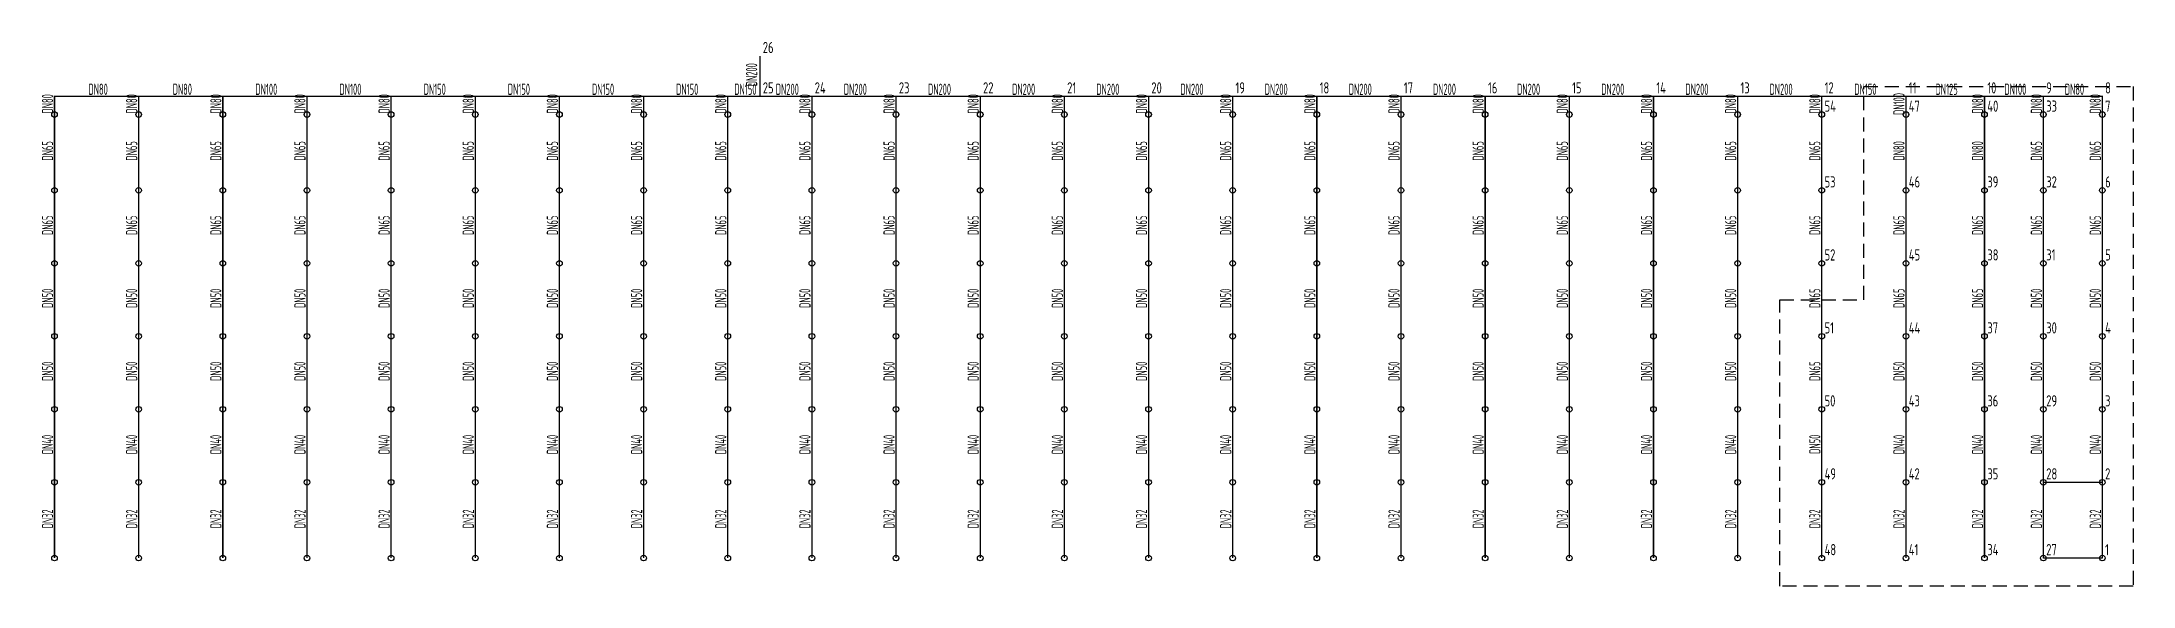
# Model space of a CAD drawing. Header units: millimetres. Extents: x 1622973 to 1895519, y 1781123 to 1975454.
# Drawn here: x 1735020 to 1809572, y 1937616 to 1957005 of the extents above; entities that cross this region are included whole.
import ezdxf

# ---------------------------------------------------------------- set-up
doc = ezdxf.new("R2010")
doc.units = ezdxf.units.MM
doc.header["$LTSCALE"] = 1000
doc.linetypes.add('DASHED', pattern=[0.75, 0.5, -0.25])
doc.layers.get('0').update_dxf_attribs({"linetype": 'CONTINUOUS'})
for name, color, linetype in [('CALC_TEXT', 7, 'CONTINUOUS'), ('EQUIP_喷头', 7, 'CONTINUOUS'), ('PIPE-喷淋', 6, 'CONTINUOUS'), ('S-J_配件', 31, 'CONTINUOUS'), ('TEXT_喷淋', 7, 'CONTINUOUS')]:
    doc.layers.add(name, color=color, linetype=linetype)
doc.layers.add('DIM_MODI', color=6, linetype='CONTINUOUS', plot=False)
doc.styles.add('_TWT_DIM', font='GBENOR', dxfattribs={"width": 0.8, "height": 4, "bigfont": 'GBCBIG'})
doc.styles.add('_TWT_PIPEDN', font='GBENOR', dxfattribs={"width": 0.8, "height": 4, "bigfont": 'GBCBIG'})

msp = doc.modelspace()

# ---------------------------------------------------------------- texts
at = {"layer": 'CALC_TEXT', "style": '_TWT_DIM', "width": 0.8}
for s, p in [('26', (1760722, 1956605, 4000)), ('25', (1760722, 1955166, 4000)), ('24', (1762572, 1955166, 4000)), ('23', (1765572, 1955166, 4000)), ('22', (1768572, 1955166, 4000)), ('21', (1771572, 1955166, 4000)), ('20', (1774572, 1955166, 4000)), ('19', (1777572, 1955166, 4000)), ('18', (1780572, 1955166, 4000)), ('17', (1783572, 1955166, 4000)), ('16', (1786572, 1955166, 4000)), ('15', (1789572, 1955166, 4000)), ('14', (1792572, 1955166, 4000)), ('13', (1795572, 1955166, 4000)), ('12', (1798572, 1955166, 4000)), ('11', (1801572, 1955166, 4000)), ('10', (1804372, 1955166, 4000)), ('9', (1806472, 1955166, 4000)), ('8', (1808572, 1955166, 4000)), ('54', (1798572, 1954516, 4000)), ('47', (1801572, 1954516, 4000)), ('40', (1804372, 1954516, 4000)), ('33', (1806472, 1954516, 4000)), ('7', (1808572, 1954516, 4000)), ('53', (1798572, 1951816, 4000)), ('46', (1801572, 1951816, 4000)), ('39', (1804372, 1951816, 4000)), ('32', (1806472, 1951816, 4000)), ('6', (1808572, 1951816, 4000)), ('52', (1798572, 1949216, 4000)), ('45', (1801572, 1949216, 4000)), ('38', (1804372, 1949216, 4000)), ('31', (1806472, 1949216, 4000)), ('5', (1808572, 1949216, 4000)), ('51', (1798572, 1946616, 4000)), ('44', (1801572, 1946616, 4000)), ('37', (1804372, 1946616, 4000)), ('30', (1806472, 1946616, 4000)), ('4', (1808572, 1946616, 4000)), ('50', (1798572, 1944016, 4000)), ('43', (1801572, 1944016, 4000)), ('36', (1804372, 1944016, 4000)), ('29', (1806472, 1944016, 4000)), ('3', (1808572, 1944016, 4000)), ('49', (1798572, 1941416, 4000)), ('42', (1801572, 1941416, 4000)), ('35', (1804372, 1941416, 4000)), ('28', (1806472, 1941416, 4000)), ('2', (1808572, 1941416, 4000)), ('48', (1798572, 1938716, 4000)), ('41', (1801572, 1938716, 4000)), ('34', (1804372, 1938716, 4000)), ('27', (1806472, 1938716, 4000)), ('1', (1808572, 1938716, 4000))]:
    msp.add_text(s, height=400, dxfattribs=at).set_placement(p)
at = {"layer": 'TEXT_喷淋', "style": '_TWT_PIPEDN', "width": 0.64}
for s, rotation, p in [('DN200', 90, (1760522, 1955423)), ('DN80', 360, (1736684, 1955116)), ('DN80', 360, (1739684, 1955116)), ('DN100', 360, (1742630, 1955116)), ('DN100', 360, (1745630, 1955116)), ('DN150', 360, (1748630, 1955116)), ('DN150', 360, (1751630, 1955116)), ('DN150', 360, (1754630, 1955116)), ('DN150', 360, (1757630, 1955116)), ('DN150', 360, (1759705, 1955116)), ('DN200', 360, (1761184, 1955116)), ('DN200', 360, (1763609, 1955116)), ('DN200', 360, (1766609, 1955116)), ('DN200', 360, (1769609, 1955116)), ('DN200', 360, (1772609, 1955116)), ('DN200', 360, (1775609, 1955116)), ('DN200', 360, (1778609, 1955116)), ('DN200', 360, (1781609, 1955116)), ('DN200', 360, (1784609, 1955116)), ('DN200', 360, (1787609, 1955116)), ('DN200', 360, (1790609, 1955116)), ('DN200', 360, (1793609, 1955116)), ('DN200', 360, (1796609, 1955116)), ('DN150', 360, (1799630, 1955116)), ('DN125', 360, (1802526, 1955116)), ('DN100', 360, (1804980, 1955116)), ('DN80', 360, (1807134, 1955116)), ('DN80', 90, (1735422, 1954453)), ('DN80', 90, (1738422, 1954453)), ('DN80', 90, (1741422, 1954453)), ('DN80', 90, (1744422, 1954453)), ('DN80', 90, (1747422, 1954453)), ('DN80', 90, (1750422, 1954453)), ('DN80', 90, (1753422, 1954453)), ('DN80', 90, (1756422, 1954453)), ('DN80', 90, (1759422, 1954453)), ('DN80', 90, (1762422, 1954453)), ('DN80', 90, (1765422, 1954453)), ('DN80', 90, (1768422, 1954453)), ('DN80', 90, (1771422, 1954453)), ('DN80', 90, (1774422, 1954453)), ('DN80', 90, (1777422, 1954453)), ('DN80', 90, (1780422, 1954453)), ('DN80', 90, (1783422, 1954453)), ('DN80', 90, (1786422, 1954453)), ('DN80', 90, (1789422, 1954453)), ('DN80', 90, (1792422, 1954453)), ('DN80', 90, (1795422, 1954453)), ('DN80', 90, (1798422, 1954453)), ('DN100', 90, (1801422, 1954400)), ('DN80', 90, (1804222, 1954453)), ('DN80', 90, (1806322, 1954453)), ('DN80', 90, (1808422, 1954453)), ('DN65', 90, (1735422, 1952774)), ('DN65', 90, (1738422, 1952774)), ('DN65', 90, (1741422, 1952774)), ('DN65', 90, (1744422, 1952774)), ('DN65', 90, (1747422, 1952774)), ('DN65', 90, (1750422, 1952774)), ('DN65', 90, (1753422, 1952774)), ('DN65', 90, (1756422, 1952774)), ('DN65', 90, (1759422, 1952774)), ('DN65', 90, (1762422, 1952774)), ('DN65', 90, (1765422, 1952774)), ('DN65', 90, (1768422, 1952774)), ('DN65', 90, (1771422, 1952774)), ('DN65', 90, (1774422, 1952774)), ('DN65', 90, (1777422, 1952774)), ('DN65', 90, (1780422, 1952774)), ('DN65', 90, (1783422, 1952774)), ('DN65', 90, (1786422, 1952774)), ('DN65', 90, (1789422, 1952774)), ('DN65', 90, (1792422, 1952774)), ('DN65', 90, (1795422, 1952774)), ('DN65', 90, (1798422, 1952774)), ('DN80', 90, (1801422, 1952778)), ('DN80', 90, (1804222, 1952778)), ('DN65', 90, (1806322, 1952774)), ('DN65', 90, (1808422, 1952774)), ('DN65', 90, (1735422, 1950124)), ('DN65', 90, (1738422, 1950124)), ('DN65', 90, (1741422, 1950124)), ('DN65', 90, (1744422, 1950124)), ('DN65', 90, (1747422, 1950124)), ('DN65', 90, (1750422, 1950124)), ('DN65', 90, (1753422, 1950124)), ('DN65', 90, (1756422, 1950124)), ('DN65', 90, (1759422, 1950124)), ('DN65', 90, (1762422, 1950124)), ('DN65', 90, (1765422, 1950124)), ('DN65', 90, (1768422, 1950124)), ('DN65', 90, (1771422, 1950124)), ('DN65', 90, (1774422, 1950124)), ('DN65', 90, (1777422, 1950124)), ('DN65', 90, (1780422, 1950124)), ('DN65', 90, (1783422, 1950124)), ('DN65', 90, (1786422, 1950124)), ('DN65', 90, (1789422, 1950124)), ('DN65', 90, (1792422, 1950124)), ('DN65', 90, (1795422, 1950124)), ('DN65', 90, (1798422, 1950124)), ('DN65', 90, (1801422, 1950124)), ('DN65', 90, (1804222, 1950124)), ('DN65', 90, (1806322, 1950124)), ('DN65', 90, (1808422, 1950124)), ('DN50', 90, (1735422, 1947528)), ('DN50', 90, (1738422, 1947528)), ('DN50', 90, (1741422, 1947528)), ('DN50', 90, (1744422, 1947528)), ('DN50', 90, (1747422, 1947528)), ('DN50', 90, (1750422, 1947528)), ('DN50', 90, (1753422, 1947528)), ('DN50', 90, (1756422, 1947528)), ('DN50', 90, (1759422, 1947528)), ('DN50', 90, (1762422, 1947528)), ('DN50', 90, (1765422, 1947528)), ('DN50', 90, (1768422, 1947528)), ('DN50', 90, (1771422, 1947528)), ('DN50', 90, (1774422, 1947528)), ('DN50', 90, (1777422, 1947528)), ('DN50', 90, (1780422, 1947528)), ('DN50', 90, (1783422, 1947528)), ('DN50', 90, (1786422, 1947528)), ('DN50', 90, (1789422, 1947528)), ('DN50', 90, (1792422, 1947528)), ('DN50', 90, (1795422, 1947528)), ('DN65', 90, (1798422, 1947524)), ('DN65', 90, (1801422, 1947524)), ('DN65', 90, (1804222, 1947524)), ('DN50', 90, (1806322, 1947528)), ('DN50', 90, (1808422, 1947528)), ('DN50', 90, (1735422, 1944928)), ('DN50', 90, (1738422, 1944928)), ('DN50', 90, (1741422, 1944928)), ('DN50', 90, (1744422, 1944928)), ('DN50', 90, (1747422, 1944928)), ('DN50', 90, (1750422, 1944928)), ('DN50', 90, (1753422, 1944928)), ('DN50', 90, (1756422, 1944928)), ('DN50', 90, (1759422, 1944928)), ('DN50', 90, (1762422, 1944928)), ('DN50', 90, (1765422, 1944928)), ('DN50', 90, (1768422, 1944928)), ('DN50', 90, (1771422, 1944928)), ('DN50', 90, (1774422, 1944928)), ('DN50', 90, (1777422, 1944928)), ('DN50', 90, (1780422, 1944928)), ('DN50', 90, (1783422, 1944928)), ('DN50', 90, (1786422, 1944928)), ('DN50', 90, (1789422, 1944928)), ('DN50', 90, (1792422, 1944928)), ('DN50', 90, (1795422, 1944928)), ('DN65', 90, (1798422, 1944924)), ('DN50', 90, (1801422, 1944928)), ('DN50', 90, (1804222, 1944928)), ('DN50', 90, (1806322, 1944928)), ('DN50', 90, (1808422, 1944928)), ('DN40', 90, (1735422, 1942317)), ('DN40', 90, (1738422, 1942317)), ('DN40', 90, (1741422, 1942317)), ('DN40', 90, (1744422, 1942317)), ('DN40', 90, (1747422, 1942317)), ('DN40', 90, (1750422, 1942317)), ('DN40', 90, (1753422, 1942317)), ('DN40', 90, (1756422, 1942317)), ('DN40', 90, (1759422, 1942317)), ('DN40', 90, (1762422, 1942317)), ('DN40', 90, (1765422, 1942317)), ('DN40', 90, (1768422, 1942317)), ('DN40', 90, (1771422, 1942317)), ('DN40', 90, (1774422, 1942317)), ('DN40', 90, (1777422, 1942317)), ('DN40', 90, (1780422, 1942317)), ('DN40', 90, (1783422, 1942317)), ('DN40', 90, (1786422, 1942317)), ('DN40', 90, (1789422, 1942317)), ('DN40', 90, (1792422, 1942317)), ('DN40', 90, (1795422, 1942317)), ('DN50', 90, (1798422, 1942328)), ('DN40', 90, (1801422, 1942317)), ('DN40', 90, (1804222, 1942317)), ('DN40', 90, (1806322, 1942317)), ('DN40', 90, (1808422, 1942317)), ('DN32', 90, (1735422, 1939672)), ('DN32', 90, (1738422, 1939672)), ('DN32', 90, (1741422, 1939672)), ('DN32', 90, (1744422, 1939672)), ('DN32', 90, (1747422, 1939672)), ('DN32', 90, (1750422, 1939672)), ('DN32', 90, (1753422, 1939672)), ('DN32', 90, (1756422, 1939672)), ('DN32', 90, (1759422, 1939672)), ('DN32', 90, (1762422, 1939672)), ('DN32', 90, (1765422, 1939672)), ('DN32', 90, (1768422, 1939672)), ('DN32', 90, (1771422, 1939672)), ('DN32', 90, (1774422, 1939672)), ('DN32', 90, (1777422, 1939672)), ('DN32', 90, (1780422, 1939672)), ('DN32', 90, (1783422, 1939672)), ('DN32', 90, (1786422, 1939672)), ('DN32', 90, (1789422, 1939672)), ('DN32', 90, (1792422, 1939672)), ('DN32', 90, (1795422, 1939672)), ('DN32', 90, (1798422, 1939672)), ('DN32', 90, (1801422, 1939672)), ('DN32', 90, (1804222, 1939672)), ('DN32', 90, (1806322, 1939672)), ('DN32', 90, (1808422, 1939672))]:
    msp.add_text(s, height=400, rotation=rotation, dxfattribs=at).set_placement(p)

# ---------------------------------------------------------------- blocks, each defined once
blk = doc.blocks.new('$TwtSys$00000125')
blk.add_circle((0, 0, 0), 1)

# ---------------------------------------------------------------- hatches: boundary and pattern name
at = {"layer": 'PIPE-喷淋'}
for points in [[(1735472, 1955066), (1735447, 1955066), (1735447, 1955091)], [(1735472, 1955066), (1735472, 1955091), (1735447, 1955091)], [(1808472, 1955066), (1808497, 1955066), (1808497, 1955091)], [(1808472, 1955066), (1808472, 1955091), (1808497, 1955091)]]:
    msp.add_hatch(color=256, dxfattribs=at).paths.add_polyline_path(points)

# ---------------------------------------------------------------- linework, layer by layer
at = {"layer": 'DIM_MODI', "linetype": 'DASHED'}
msp.add_lwpolyline([(1796972, 1937616), (1796972, 1947816), (1799972, 1947816), (1799972, 1955416), (1809572, 1955416), (1809572, 1937616)], close=True, dxfattribs=at)
at = {"layer": 'PIPE-喷淋', "const_width": 50}
for points in [[(1760622, 1956505), (1760622, 1955066)], [(1735472, 1954416), (1735472, 1955066)], [(1738472, 1955066), (1735472, 1955066)], [(1738472, 1954416), (1738472, 1955066)], [(1741472, 1955066), (1738472, 1955066)], [(1741472, 1954416), (1741472, 1955066)], [(1744472, 1955066), (1741472, 1955066)], [(1744472, 1954416), (1744472, 1955066)], [(1747472, 1955066), (1744472, 1955066)], [(1747472, 1954416), (1747472, 1955066)], [(1750472, 1955066), (1747472, 1955066)], [(1750472, 1954416), (1750472, 1955066)], [(1753472, 1955066), (1750472, 1955066)], [(1753472, 1954416), (1753472, 1955066)], [(1756472, 1955066), (1753472, 1955066)], [(1756472, 1954416), (1756472, 1955066)], [(1759472, 1955066), (1756472, 1955066)], [(1760622, 1955066), (1759472, 1955066)], [(1759472, 1954416), (1759472, 1955066)], [(1762472, 1955066), (1760622, 1955066)], [(1762472, 1954416), (1762472, 1955066)], [(1765472, 1955066), (1762472, 1955066)], [(1765472, 1954416), (1765472, 1955066)], [(1768472, 1955066), (1765472, 1955066)], [(1768472, 1954416), (1768472, 1955066)], [(1771472, 1955066), (1768472, 1955066)], [(1771472, 1954416), (1771472, 1955066)], [(1774472, 1955066), (1771472, 1955066)], [(1774472, 1954416), (1774472, 1955066)], [(1777472, 1955066), (1774472, 1955066)], [(1777472, 1954416), (1777472, 1955066)], [(1780472, 1955066), (1777472, 1955066)], [(1780472, 1954416), (1780472, 1955066)], [(1783472, 1955066), (1780472, 1955066)], [(1783472, 1954416), (1783472, 1955066)], [(1786472, 1955066), (1783472, 1955066)], [(1786472, 1954416), (1786472, 1955066)], [(1789472, 1955066), (1786472, 1955066)], [(1789472, 1954416), (1789472, 1955066)], [(1792472, 1955066), (1789472, 1955066)], [(1792472, 1954416), (1792472, 1955066)], [(1795472, 1955066), (1792472, 1955066)], [(1795472, 1954416), (1795472, 1955066)], [(1798472, 1955066), (1795472, 1955066)], [(1798472, 1954416), (1798472, 1955066)], [(1801472, 1955066), (1798472, 1955066)], [(1801472, 1954416), (1801472, 1955066)], [(1804272, 1955066), (1801472, 1955066)], [(1804272, 1954416), (1804272, 1955066)], [(1806372, 1955066), (1804272, 1955066)], [(1806372, 1954416), (1806372, 1955066)], [(1808472, 1955066), (1806372, 1955066)], [(1808472, 1954416), (1808472, 1955066)], [(1735472, 1951716), (1735472, 1954416)], [(1738472, 1951716), (1738472, 1954416)], [(1741472, 1951716), (1741472, 1954416)], [(1744472, 1951716), (1744472, 1954416)], [(1747472, 1951716), (1747472, 1954416)], [(1750472, 1951716), (1750472, 1954416)], [(1753472, 1951716), (1753472, 1954416)], [(1756472, 1951716), (1756472, 1954416)], [(1759472, 1951716), (1759472, 1954416)], [(1762472, 1951716), (1762472, 1954416)], [(1765472, 1951716), (1765472, 1954416)], [(1768472, 1951716), (1768472, 1954416)], [(1771472, 1951716), (1771472, 1954416)], [(1774472, 1951716), (1774472, 1954416)], [(1777472, 1951716), (1777472, 1954416)], [(1780472, 1951716), (1780472, 1954416)], [(1783472, 1951716), (1783472, 1954416)], [(1786472, 1951716), (1786472, 1954416)], [(1789472, 1951716), (1789472, 1954416)], [(1792472, 1951716), (1792472, 1954416)], [(1795472, 1951716), (1795472, 1954416)], [(1798472, 1951716), (1798472, 1954416)], [(1801472, 1951716), (1801472, 1954416)], [(1804272, 1951716), (1804272, 1954416)], [(1806372, 1951716), (1806372, 1954416)], [(1808472, 1951716), (1808472, 1954416)], [(1735472, 1949116), (1735472, 1951716)], [(1738472, 1949116), (1738472, 1951716)], [(1741472, 1949116), (1741472, 1951716)], [(1744472, 1949116), (1744472, 1951716)], [(1747472, 1949116), (1747472, 1951716)], [(1750472, 1949116), (1750472, 1951716)], [(1753472, 1949116), (1753472, 1951716)], [(1756472, 1949116), (1756472, 1951716)], [(1759472, 1949116), (1759472, 1951716)], [(1762472, 1949116), (1762472, 1951716)], [(1765472, 1949116), (1765472, 1951716)], [(1768472, 1949116), (1768472, 1951716)], [(1771472, 1949116), (1771472, 1951716)], [(1774472, 1949116), (1774472, 1951716)], [(1777472, 1949116), (1777472, 1951716)], [(1780472, 1949116), (1780472, 1951716)], [(1783472, 1949116), (1783472, 1951716)], [(1786472, 1949116), (1786472, 1951716)], [(1789472, 1949116), (1789472, 1951716)], [(1792472, 1949116), (1792472, 1951716)], [(1795472, 1949116), (1795472, 1951716)], [(1798472, 1949116), (1798472, 1951716)], [(1801472, 1949116), (1801472, 1951716)], [(1804272, 1949116), (1804272, 1951716)], [(1806372, 1949116), (1806372, 1951716)], [(1808472, 1949116), (1808472, 1951716)], [(1735472, 1946516), (1735472, 1949116)], [(1738472, 1946516), (1738472, 1949116)], [(1741472, 1946516), (1741472, 1949116)], [(1744472, 1946516), (1744472, 1949116)], [(1747472, 1946516), (1747472, 1949116)], [(1750472, 1946516), (1750472, 1949116)], [(1753472, 1946516), (1753472, 1949116)], [(1756472, 1946516), (1756472, 1949116)], [(1759472, 1946516), (1759472, 1949116)], [(1762472, 1946516), (1762472, 1949116)], [(1765472, 1946516), (1765472, 1949116)], [(1768472, 1946516), (1768472, 1949116)], [(1771472, 1946516), (1771472, 1949116)], [(1774472, 1946516), (1774472, 1949116)], [(1777472, 1946516), (1777472, 1949116)], [(1780472, 1946516), (1780472, 1949116)], [(1783472, 1946516), (1783472, 1949116)], [(1786472, 1946516), (1786472, 1949116)], [(1789472, 1946516), (1789472, 1949116)], [(1792472, 1946516), (1792472, 1949116)], [(1795472, 1946516), (1795472, 1949116)], [(1798472, 1946516), (1798472, 1949116)], [(1801472, 1946516), (1801472, 1949116)], [(1804272, 1946516), (1804272, 1949116)], [(1806372, 1946516), (1806372, 1949116)], [(1808472, 1946516), (1808472, 1949116)], [(1735472, 1943916), (1735472, 1946516)], [(1738472, 1943916), (1738472, 1946516)], [(1741472, 1943916), (1741472, 1946516)], [(1744472, 1943916), (1744472, 1946516)], [(1747472, 1943916), (1747472, 1946516)], [(1750472, 1943916), (1750472, 1946516)], [(1753472, 1943916), (1753472, 1946516)], [(1756472, 1943916), (1756472, 1946516)], [(1759472, 1943916), (1759472, 1946516)], [(1762472, 1943916), (1762472, 1946516)], [(1765472, 1943916), (1765472, 1946516)], [(1768472, 1943916), (1768472, 1946516)], [(1771472, 1943916), (1771472, 1946516)], [(1774472, 1943916), (1774472, 1946516)], [(1777472, 1943916), (1777472, 1946516)], [(1780472, 1943916), (1780472, 1946516)], [(1783472, 1943916), (1783472, 1946516)], [(1786472, 1943916), (1786472, 1946516)], [(1789472, 1943916), (1789472, 1946516)], [(1792472, 1943916), (1792472, 1946516)], [(1795472, 1943916), (1795472, 1946516)], [(1798472, 1943916), (1798472, 1946516)], [(1801472, 1943916), (1801472, 1946516)], [(1804272, 1943916), (1804272, 1946516)], [(1806372, 1943916), (1806372, 1946516)], [(1808472, 1943916), (1808472, 1946516)], [(1735472, 1941316), (1735472, 1943916)], [(1738472, 1941316), (1738472, 1943916)], [(1741472, 1941316), (1741472, 1943916)], [(1744472, 1941316), (1744472, 1943916)], [(1747472, 1941316), (1747472, 1943916)], [(1750472, 1941316), (1750472, 1943916)], [(1753472, 1941316), (1753472, 1943916)], [(1756472, 1941316), (1756472, 1943916)], [(1759472, 1941316), (1759472, 1943916)], [(1762472, 1941316), (1762472, 1943916)], [(1765472, 1941316), (1765472, 1943916)], [(1768472, 1941316), (1768472, 1943916)], [(1771472, 1941316), (1771472, 1943916)], [(1774472, 1941316), (1774472, 1943916)], [(1777472, 1941316), (1777472, 1943916)], [(1780472, 1941316), (1780472, 1943916)], [(1783472, 1941316), (1783472, 1943916)], [(1786472, 1941316), (1786472, 1943916)], [(1789472, 1941316), (1789472, 1943916)], [(1792472, 1941316), (1792472, 1943916)], [(1795472, 1941316), (1795472, 1943916)], [(1798472, 1941316), (1798472, 1943916)], [(1801472, 1941316), (1801472, 1943916)], [(1804272, 1941316), (1804272, 1943916)], [(1806372, 1941316), (1806372, 1943916)], [(1808472, 1941316), (1808472, 1943916)], [(1735472, 1938616), (1735472, 1941316)], [(1738472, 1938616), (1738472, 1941316)], [(1741472, 1938616), (1741472, 1941316)], [(1744472, 1938616), (1744472, 1941316)], [(1747472, 1938616), (1747472, 1941316)], [(1750472, 1938616), (1750472, 1941316)], [(1753472, 1938616), (1753472, 1941316)], [(1756472, 1938616), (1756472, 1941316)], [(1759472, 1938616), (1759472, 1941316)], [(1762472, 1938616), (1762472, 1941316)], [(1765472, 1938616), (1765472, 1941316)], [(1768472, 1938616), (1768472, 1941316)], [(1771472, 1938616), (1771472, 1941316)], [(1774472, 1938616), (1774472, 1941316)], [(1777472, 1938616), (1777472, 1941316)], [(1780472, 1938616), (1780472, 1941316)], [(1783472, 1938616), (1783472, 1941316)], [(1786472, 1938616), (1786472, 1941316)], [(1789472, 1938616), (1789472, 1941316)], [(1792472, 1938616), (1792472, 1941316)], [(1795472, 1938616), (1795472, 1941316)], [(1798472, 1938616), (1798472, 1941316)], [(1801472, 1938616), (1801472, 1941316)], [(1804272, 1938616), (1804272, 1941316)], [(1806372, 1938616), (1806372, 1941316)], [(1808472, 1938616), (1808472, 1941316)]]:
    msp.add_lwpolyline(points, dxfattribs=at)
at = {"layer": 'S-J_配件', "elevation": 4000}
msp.add_lwpolyline([(1808472, 1938616), (1806372, 1938616), (1806372, 1941316), (1808472, 1941316)], close=True, dxfattribs=at)

# ---------------------------------------------------------------- block references
at = {"layer": 'EQUIP_喷头', "xscale": 100, "yscale": 100, "zscale": 100}
for p in [(1735472, 1954416), (1738472, 1954416), (1741472, 1954416), (1744472, 1954416), (1747472, 1954416), (1750472, 1954416), (1753472, 1954416), (1756472, 1954416), (1759472, 1954416), (1762472, 1954416), (1765472, 1954416), (1768472, 1954416), (1771472, 1954416), (1774472, 1954416), (1777472, 1954416), (1780472, 1954416), (1783472, 1954416), (1786472, 1954416), (1789472, 1954416), (1792472, 1954416), (1795472, 1954416), (1798472, 1954416), (1801472, 1954416), (1804272, 1954416), (1806372, 1954416), (1808472, 1954416), (1735472, 1951716), (1738472, 1951716), (1741472, 1951716), (1744472, 1951716), (1747472, 1951716), (1750472, 1951716), (1753472, 1951716), (1756472, 1951716), (1759472, 1951716), (1762472, 1951716), (1765472, 1951716), (1768472, 1951716), (1771472, 1951716), (1774472, 1951716), (1777472, 1951716), (1780472, 1951716), (1783472, 1951716), (1786472, 1951716), (1789472, 1951716), (1792472, 1951716), (1795472, 1951716), (1798472, 1951716), (1801472, 1951716), (1804272, 1951716), (1806372, 1951716), (1808472, 1951716), (1735472, 1949116), (1738472, 1949116), (1741472, 1949116), (1744472, 1949116), (1747472, 1949116), (1750472, 1949116), (1753472, 1949116), (1756472, 1949116), (1759472, 1949116), (1762472, 1949116), (1765472, 1949116), (1768472, 1949116), (1771472, 1949116), (1774472, 1949116), (1777472, 1949116), (1780472, 1949116), (1783472, 1949116), (1786472, 1949116), (1789472, 1949116), (1792472, 1949116), (1795472, 1949116), (1798472, 1949116), (1801472, 1949116), (1804272, 1949116), (1806372, 1949116), (1808472, 1949116), (1735472, 1946516), (1738472, 1946516), (1741472, 1946516), (1744472, 1946516), (1747472, 1946516), (1750472, 1946516), (1753472, 1946516), (1756472, 1946516), (1759472, 1946516), (1762472, 1946516), (1765472, 1946516), (1768472, 1946516), (1771472, 1946516), (1774472, 1946516), (1777472, 1946516), (1780472, 1946516), (1783472, 1946516), (1786472, 1946516), (1789472, 1946516), (1792472, 1946516), (1795472, 1946516), (1798472, 1946516), (1801472, 1946516), (1804272, 1946516), (1806372, 1946516), (1808472, 1946516), (1735472, 1943916), (1738472, 1943916), (1741472, 1943916), (1744472, 1943916), (1747472, 1943916), (1750472, 1943916), (1753472, 1943916), (1756472, 1943916), (1759472, 1943916), (1762472, 1943916), (1765472, 1943916), (1768472, 1943916), (1771472, 1943916), (1774472, 1943916), (1777472, 1943916), (1780472, 1943916), (1783472, 1943916), (1786472, 1943916), (1789472, 1943916), (1792472, 1943916), (1795472, 1943916), (1798472, 1943916), (1801472, 1943916), (1804272, 1943916), (1806372, 1943916), (1808472, 1943916), (1735472, 1941316), (1738472, 1941316), (1741472, 1941316), (1744472, 1941316), (1747472, 1941316), (1750472, 1941316), (1753472, 1941316), (1756472, 1941316), (1759472, 1941316), (1762472, 1941316), (1765472, 1941316), (1768472, 1941316), (1771472, 1941316), (1774472, 1941316), (1777472, 1941316), (1780472, 1941316), (1783472, 1941316), (1786472, 1941316), (1789472, 1941316), (1792472, 1941316), (1795472, 1941316), (1798472, 1941316), (1801472, 1941316), (1804272, 1941316), (1806372, 1941316), (1808472, 1941316), (1735472, 1938616), (1738472, 1938616), (1741472, 1938616), (1744472, 1938616), (1747472, 1938616), (1750472, 1938616), (1753472, 1938616), (1756472, 1938616), (1759472, 1938616), (1762472, 1938616), (1765472, 1938616), (1768472, 1938616), (1771472, 1938616), (1774472, 1938616), (1777472, 1938616), (1780472, 1938616), (1783472, 1938616), (1786472, 1938616), (1789472, 1938616), (1792472, 1938616), (1795472, 1938616), (1798472, 1938616), (1801472, 1938616), (1804272, 1938616), (1806372, 1938616), (1808472, 1938616)]:
    msp.add_blockref('$TwtSys$00000125', p, dxfattribs=at)

msp.set_redraw_order([(e.dxf.handle, doc.entitydb.next_handle()) for e in msp.query("TEXT MTEXT ATTDEF DIMENSION ARC_DIMENSION")])  # texts and dimensions are drawn at this point

doc.saveas('drawing.dxf')
